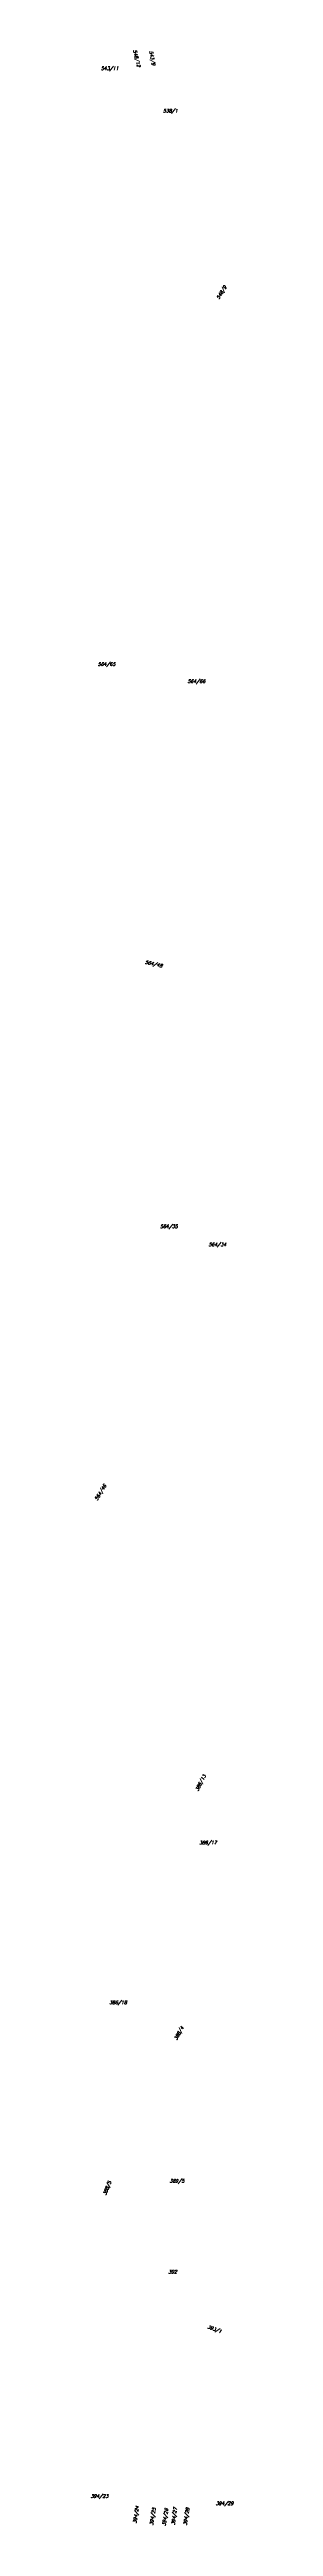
# Model space of a CAD drawing. Header units: millimetres. Extents: x -626413 to -622762, y -1174800 to -1172001.
# Drawn here: x -624391 to -624319, y -1174305 to -1173050 of the extents above; entities that cross this region are included whole.
import ezdxf
from ezdxf.enums import TextEntityAlignment as Align

# ---------------------------------------------------------------- set-up
doc = ezdxf.new("R2010")
doc.units = ezdxf.units.MM
doc.layers.add('Dobrinsko_parcelní čísla', color=7, linetype='Continuous', lineweight=0)
doc.styles.add('Style-ITALICS', font='ITALICS.shx')

msp = doc.modelspace()

# ---------------------------------------------------------------- texts
at = {"layer": 'Dobrinsko_parcelní čísla', "color": 7, "linetype": 'Continuous', "lineweight": 0, "style": 'Style-ITALICS'}
for s, rotation, p in [('548/12', 284, (-624367.3, -1173059.3)), ('543/9', 280, (-624359.9, -1173058.4)), ('548/9', 58, (-624322.1, -1173170.7)), ('564/48', 347, (-624354.9, -1173515.5)), ('564/46', 59, (-624382.9, -1173778.1)), ('386/13', 63, (-624332.6, -1173925.1)), ('388/4', 61, (-624343.8, -1174052.7)), ('388/5', 68, (-624380.4, -1174130.9)), ('393/1', 340, (-624325.1, -1174207.5)), ('394/24', 81, (-624366.4, -1174295.2)), ('394/25', 81, (-624358, -1174296.2)), ('394/26', 81, (-624351.7, -1174296.5)), ('394/27', 83, (-624347.3, -1174296)), ('394/28', 81, (-624341, -1174296.2))]:
    msp.add_text(s, height=1.7, rotation=rotation, dxfattribs=at).set_placement(p, align=Align.RIGHT)
for s, p in [('543/11', (-624376.8, -1173060.7)), ('538/1', (-624346.9, -1173082.2)), ('564/65', (-624378.4, -1173362.6)), ('564/66', (-624333, -1173371.3)), ('564/35', (-624346.9, -1173647.5)), ('564/34', (-624322.4, -1173656.7)), ('386/17', (-624327.2, -1173959.8)), ('386/18', (-624372.6, -1174040.8)), ('389/5', (-624343.6, -1174131.2)), ('392', (-624347.3, -1174177.3)), ('394/23', (-624382, -1174290.9)), ('394/29', (-624318.8, -1174294.6))]:
    msp.add_text(s, height=1.7, dxfattribs=at).set_placement(p, align=Align.RIGHT)

doc.saveas('drawing.dxf')
